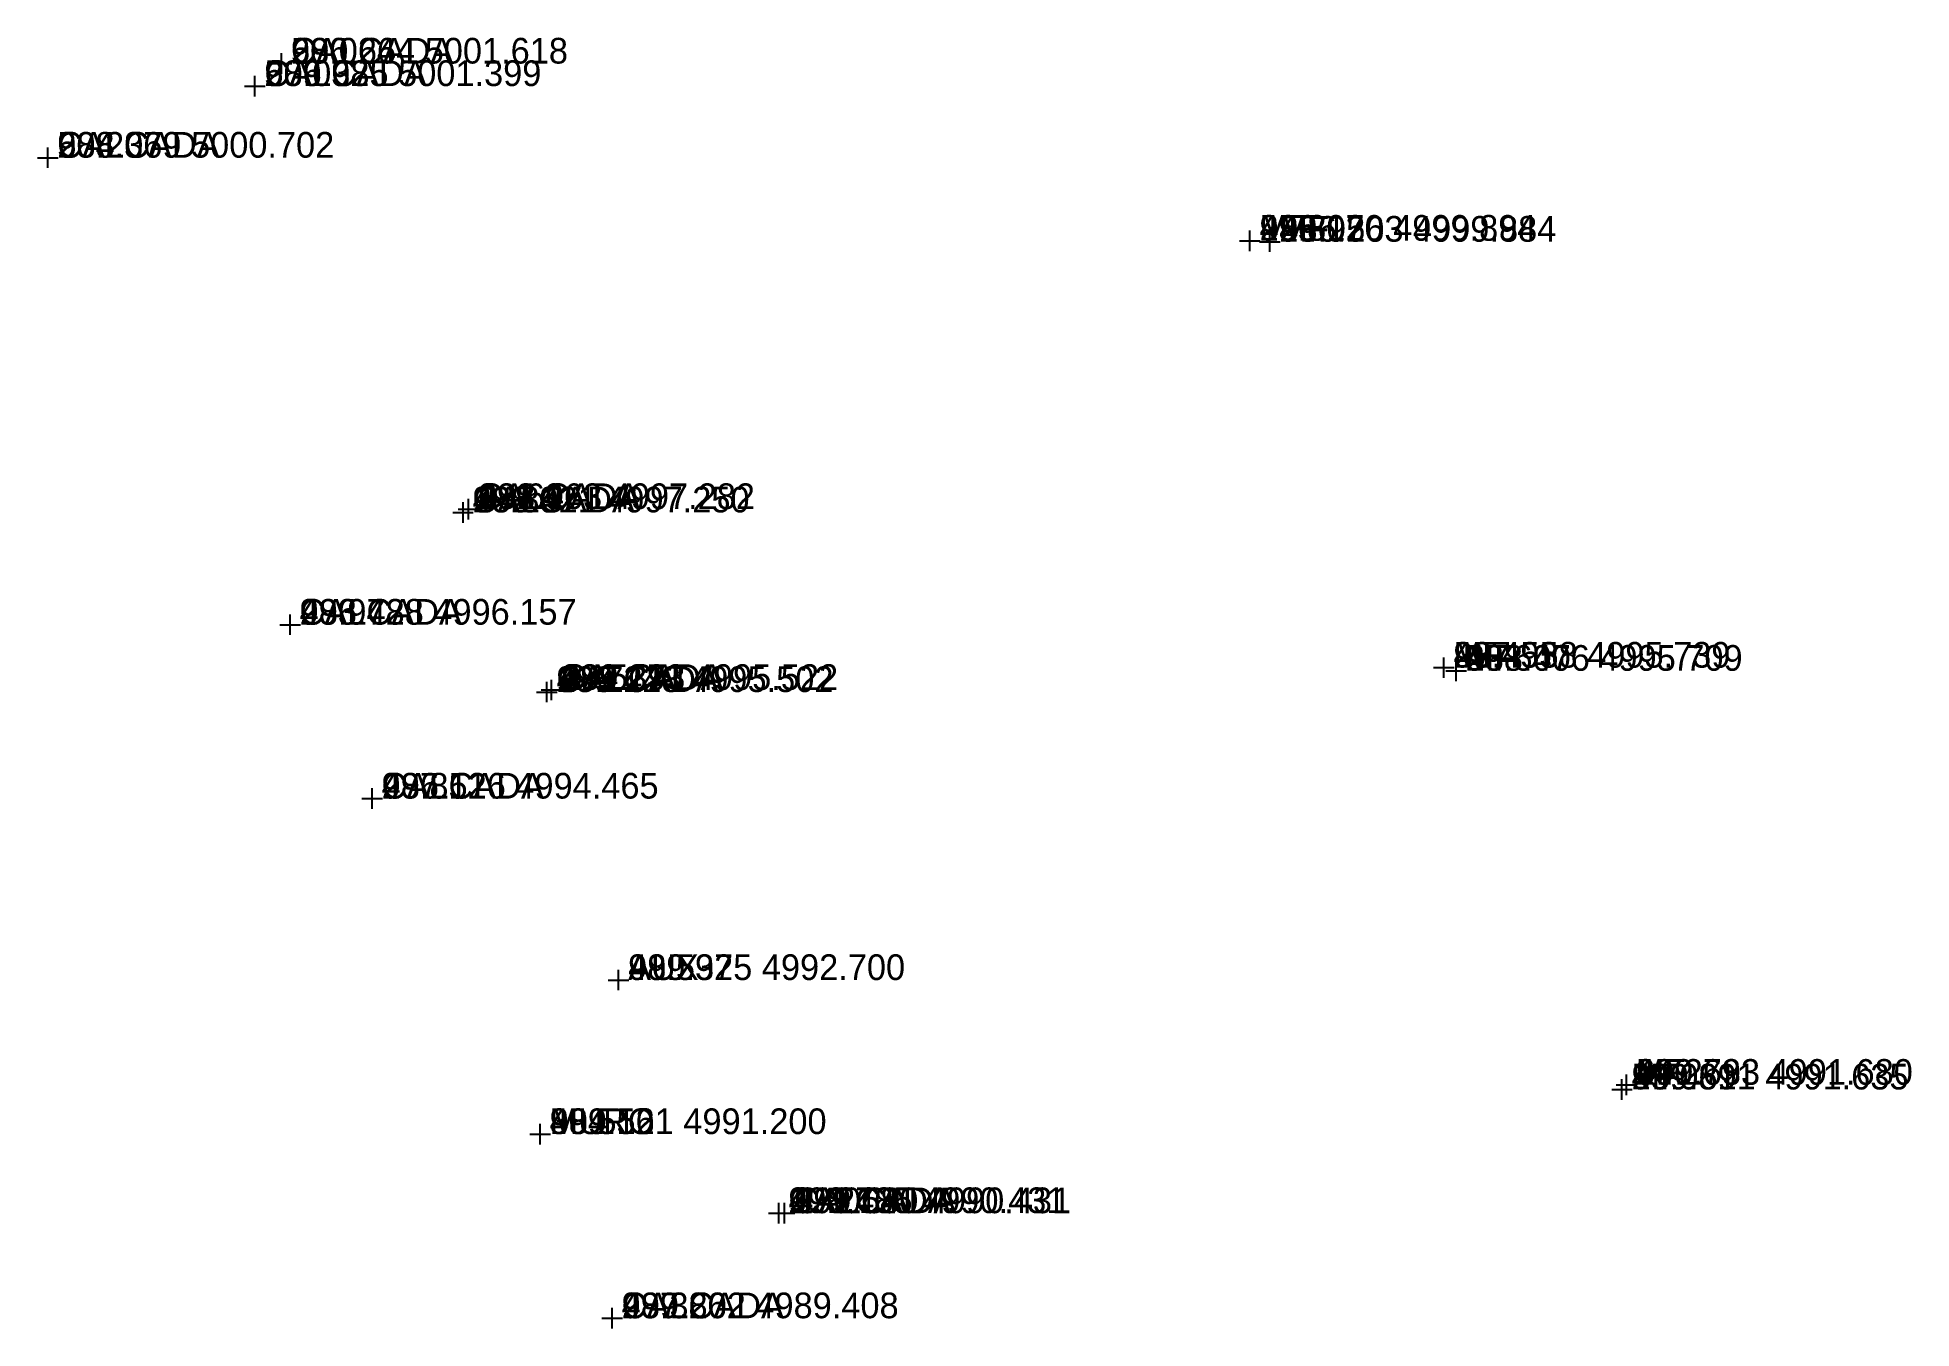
# Model space of a CAD drawing. Extents: x 886 to 1008, y 4909 to 5108.
# Drawn here: x 984.27 to 1002.51, y 4989.31 to 5001.87 of the extents above; entities that cross this region are included whole.
import ezdxf

# ---------------------------------------------------------------- set-up
doc = ezdxf.new("R2010")
doc.units = 0
doc.linetypes.add('1', pattern=[0])
doc.layers.get('0').update_dxf_attribs({"linetype": '1'})
doc.styles.add('STD', font='txt')

msp = doc.modelspace()

# ---------------------------------------------------------------- texts
at = {"layer": 'CO_ORDS', "color": 3, "style": 'STD'}
for s, p in [(' 986.644 5001.618', (986.6436, 5001.6178, 50.0257)), (' 986.385 5001.399', (986.3849, 5001.3987, 50.0916)), (' 984.369 5000.702', (984.3692, 5000.702, 50.207)), (' 996.070 4999.894', (996.0696, 4999.8936, 49.8119)), (' 996.263 4999.884', (996.2627, 4999.8842, 49.9498)), (' 988.411 4997.250', (988.4109, 4997.2501, 49.8921)), (' 988.463 4997.282', (988.4634, 4997.2824, 49.696)), (' 986.728 4996.157', (986.7277, 4996.1574, 49.9477)), (' 997.958 4995.739', (997.9576, 4995.7393, 49.4526)), (' 998.076 4995.709', (998.076, 4995.7089, 49.6398)), (' 989.228 4995.502', (989.2275, 4995.5021, 49.7435)), (' 989.273 4995.522', (989.273, 4995.5222, 49.5386)), (' 987.526 4994.465', (987.5259, 4994.4652, 49.8112)), (' 989.925 4992.700', (989.9249, 4992.6996, 49.5374)), (' 999.733 4991.680', (999.733, 4991.68, 49.2694)), (' 999.691 4991.635', (999.6907, 4991.6345, 49.0812)), (' 989.161 4991.200', (989.1608, 4991.2003, 49.5517)), (' 991.485 4990.431', (991.4848, 4990.4313, 49.2704)), (' 991.540 4990.431', (991.5405, 4990.4306, 49.0575)), (' 989.862 4989.408', (989.8621, 4989.4084, 49.3203))]:
    msp.add_text(s, height=0.25, dxfattribs=at).set_placement(p)
at = {"layer": 'CODE', "color": 3, "style": 'STD'}
for s, p in [(' CALCADA', (986.6436, 5001.6178, 50.0257)), (' CALCADA', (986.3849, 5001.3987, 50.0916)), (' CALCADA', (984.3692, 5000.702, 50.207)), (' MF', (996.0696, 4999.8936, 49.8119)), (' MF', (996.2627, 4999.8842, 49.9498)), (' CALCADA', (988.4109, 4997.2501, 49.8921)), (' CALCADA', (988.4634, 4997.2824, 49.696)), (' CALCADA', (986.7277, 4996.1574, 49.9477)), (' MF', (997.9576, 4995.7393, 49.4526)), (' MF', (998.076, 4995.7089, 49.6398)), (' CALCADA', (989.2275, 4995.5021, 49.7435)), (' CALCADA', (989.273, 4995.5222, 49.5386)), (' CALCADA', (987.5259, 4994.4652, 49.8112)), (' AUX', (989.9249, 4992.6996, 49.5374)), (' MF', (999.733, 4991.68, 49.2694)), (' MF', (999.6907, 4991.6345, 49.0812)), (' MURO', (989.1608, 4991.2003, 49.5517)), (' CALCADA', (991.4848, 4990.4313, 49.2704)), (' CALCADA', (991.5405, 4990.4306, 49.0575)), (' CALCADA', (989.8621, 4989.4084, 49.3203))]:
    msp.add_text(s, height=0.25, dxfattribs=at).set_placement(p)
at = {"layer": 'HEIGHT', "color": 3, "style": 'STD'}
for s, p in [(' 50.026', (986.6436, 5001.6178, 50.0257)), (' 50.092', (986.3849, 5001.3987, 50.0916)), (' 50.207', (984.3692, 5000.702, 50.207)), (' 49.812', (996.0696, 4999.8936, 49.8119)), (' 49.950', (996.2627, 4999.8842, 49.9498)), (' 49.892', (988.4109, 4997.2501, 49.8921)), (' 49.696', (988.4634, 4997.2824, 49.696)), (' 49.948', (986.7277, 4996.1574, 49.9477)), (' 49.453', (997.9576, 4995.7393, 49.4526)), (' 49.640', (998.076, 4995.7089, 49.6398)), (' 49.744', (989.2275, 4995.5021, 49.7435)), (' 49.539', (989.273, 4995.5222, 49.5386)), (' 49.811', (987.5259, 4994.4652, 49.8112)), (' 49.537', (989.9249, 4992.6996, 49.5374)), (' 49.269', (999.733, 4991.68, 49.2694)), (' 49.081', (999.6907, 4991.6345, 49.0812)), (' 49.552', (989.1608, 4991.2003, 49.5517)), (' 49.270', (991.4848, 4990.4313, 49.2704)), (' 49.058', (991.5405, 4990.4306, 49.0575)), (' 49.320', (989.8621, 4989.4084, 49.3203))]:
    msp.add_text(s, height=0.25, dxfattribs=at).set_placement(p)
at = {"layer": 'PT_ID', "color": 3, "style": 'STD'}
for s, p in [(' 290', (986.6436, 5001.6178, 50.0257)), (' 289', (986.3849, 5001.3987, 50.0916)), (' 288', (984.3692, 5000.702, 50.207)), (' 235', (996.0696, 4999.8936, 49.8119)), (' 236', (996.2627, 4999.8842, 49.9498)), (' 292', (988.4109, 4997.2501, 49.8921)), (' 291', (988.4634, 4997.2824, 49.696)), (' 293', (986.7277, 4996.1574, 49.9477)), (' 237', (997.9576, 4995.7393, 49.4526)), (' 238', (998.076, 4995.7089, 49.6398)), (' 295', (989.2275, 4995.5021, 49.7435)), (' 294', (989.273, 4995.5222, 49.5386)), (' 296', (987.5259, 4994.4652, 49.8112)), (' 4', (989.9249, 4992.6996, 49.5374)), (' 240', (999.733, 4991.68, 49.2694)), (' 239', (999.6907, 4991.6345, 49.0812)), (' 304', (989.1608, 4991.2003, 49.5517)), (' 298', (991.4848, 4990.4313, 49.2704)), (' 299', (991.5405, 4990.4306, 49.0575)), (' 297', (989.8621, 4989.4084, 49.3203))]:
    msp.add_text(s, height=0.25, dxfattribs=at).set_placement(p)

# ---------------------------------------------------------------- blocks, each defined once
blk = doc.blocks.new('CROSS')
at = {"color": 0}
for p, q in [((-50, 0), (50, 0)), ((0, -50), (0, 50))]:
    blk.add_line(p, q, dxfattribs=at)

# ---------------------------------------------------------------- block references
at = {"layer": 'POINT', "color": 2, "xscale": 0.002, "yscale": 0.002, "zscale": 0.002}
for p in [(986.6436, 5001.6178, 50.0257), (986.3849, 5001.3987, 50.0916), (984.3692, 5000.702, 50.207), (996.0696, 4999.8936, 49.8119), (996.2627, 4999.8842, 49.9498), (988.4109, 4997.2501, 49.8921), (988.4634, 4997.2824, 49.696), (986.7277, 4996.1574, 49.9477), (997.9576, 4995.7393, 49.4526), (998.076, 4995.7089, 49.6398), (989.2275, 4995.5021, 49.7435), (989.273, 4995.5222, 49.5386), (987.5259, 4994.4652, 49.8112), (989.9249, 4992.6996, 49.5374), (999.6907, 4991.6345, 49.0812), (999.733, 4991.68, 49.2694), (989.1608, 4991.2003, 49.5517), (991.4848, 4990.4313, 49.2704), (991.5405, 4990.4306, 49.0575), (989.8621, 4989.4084, 49.3203)]:
    msp.add_blockref('CROSS', p, dxfattribs=at)

msp.set_redraw_order([(e.dxf.handle, doc.entitydb.next_handle()) for e in msp.query("TEXT MTEXT ATTDEF DIMENSION ARC_DIMENSION")])  # texts and dimensions are drawn at this point

doc.saveas('drawing.dxf')
